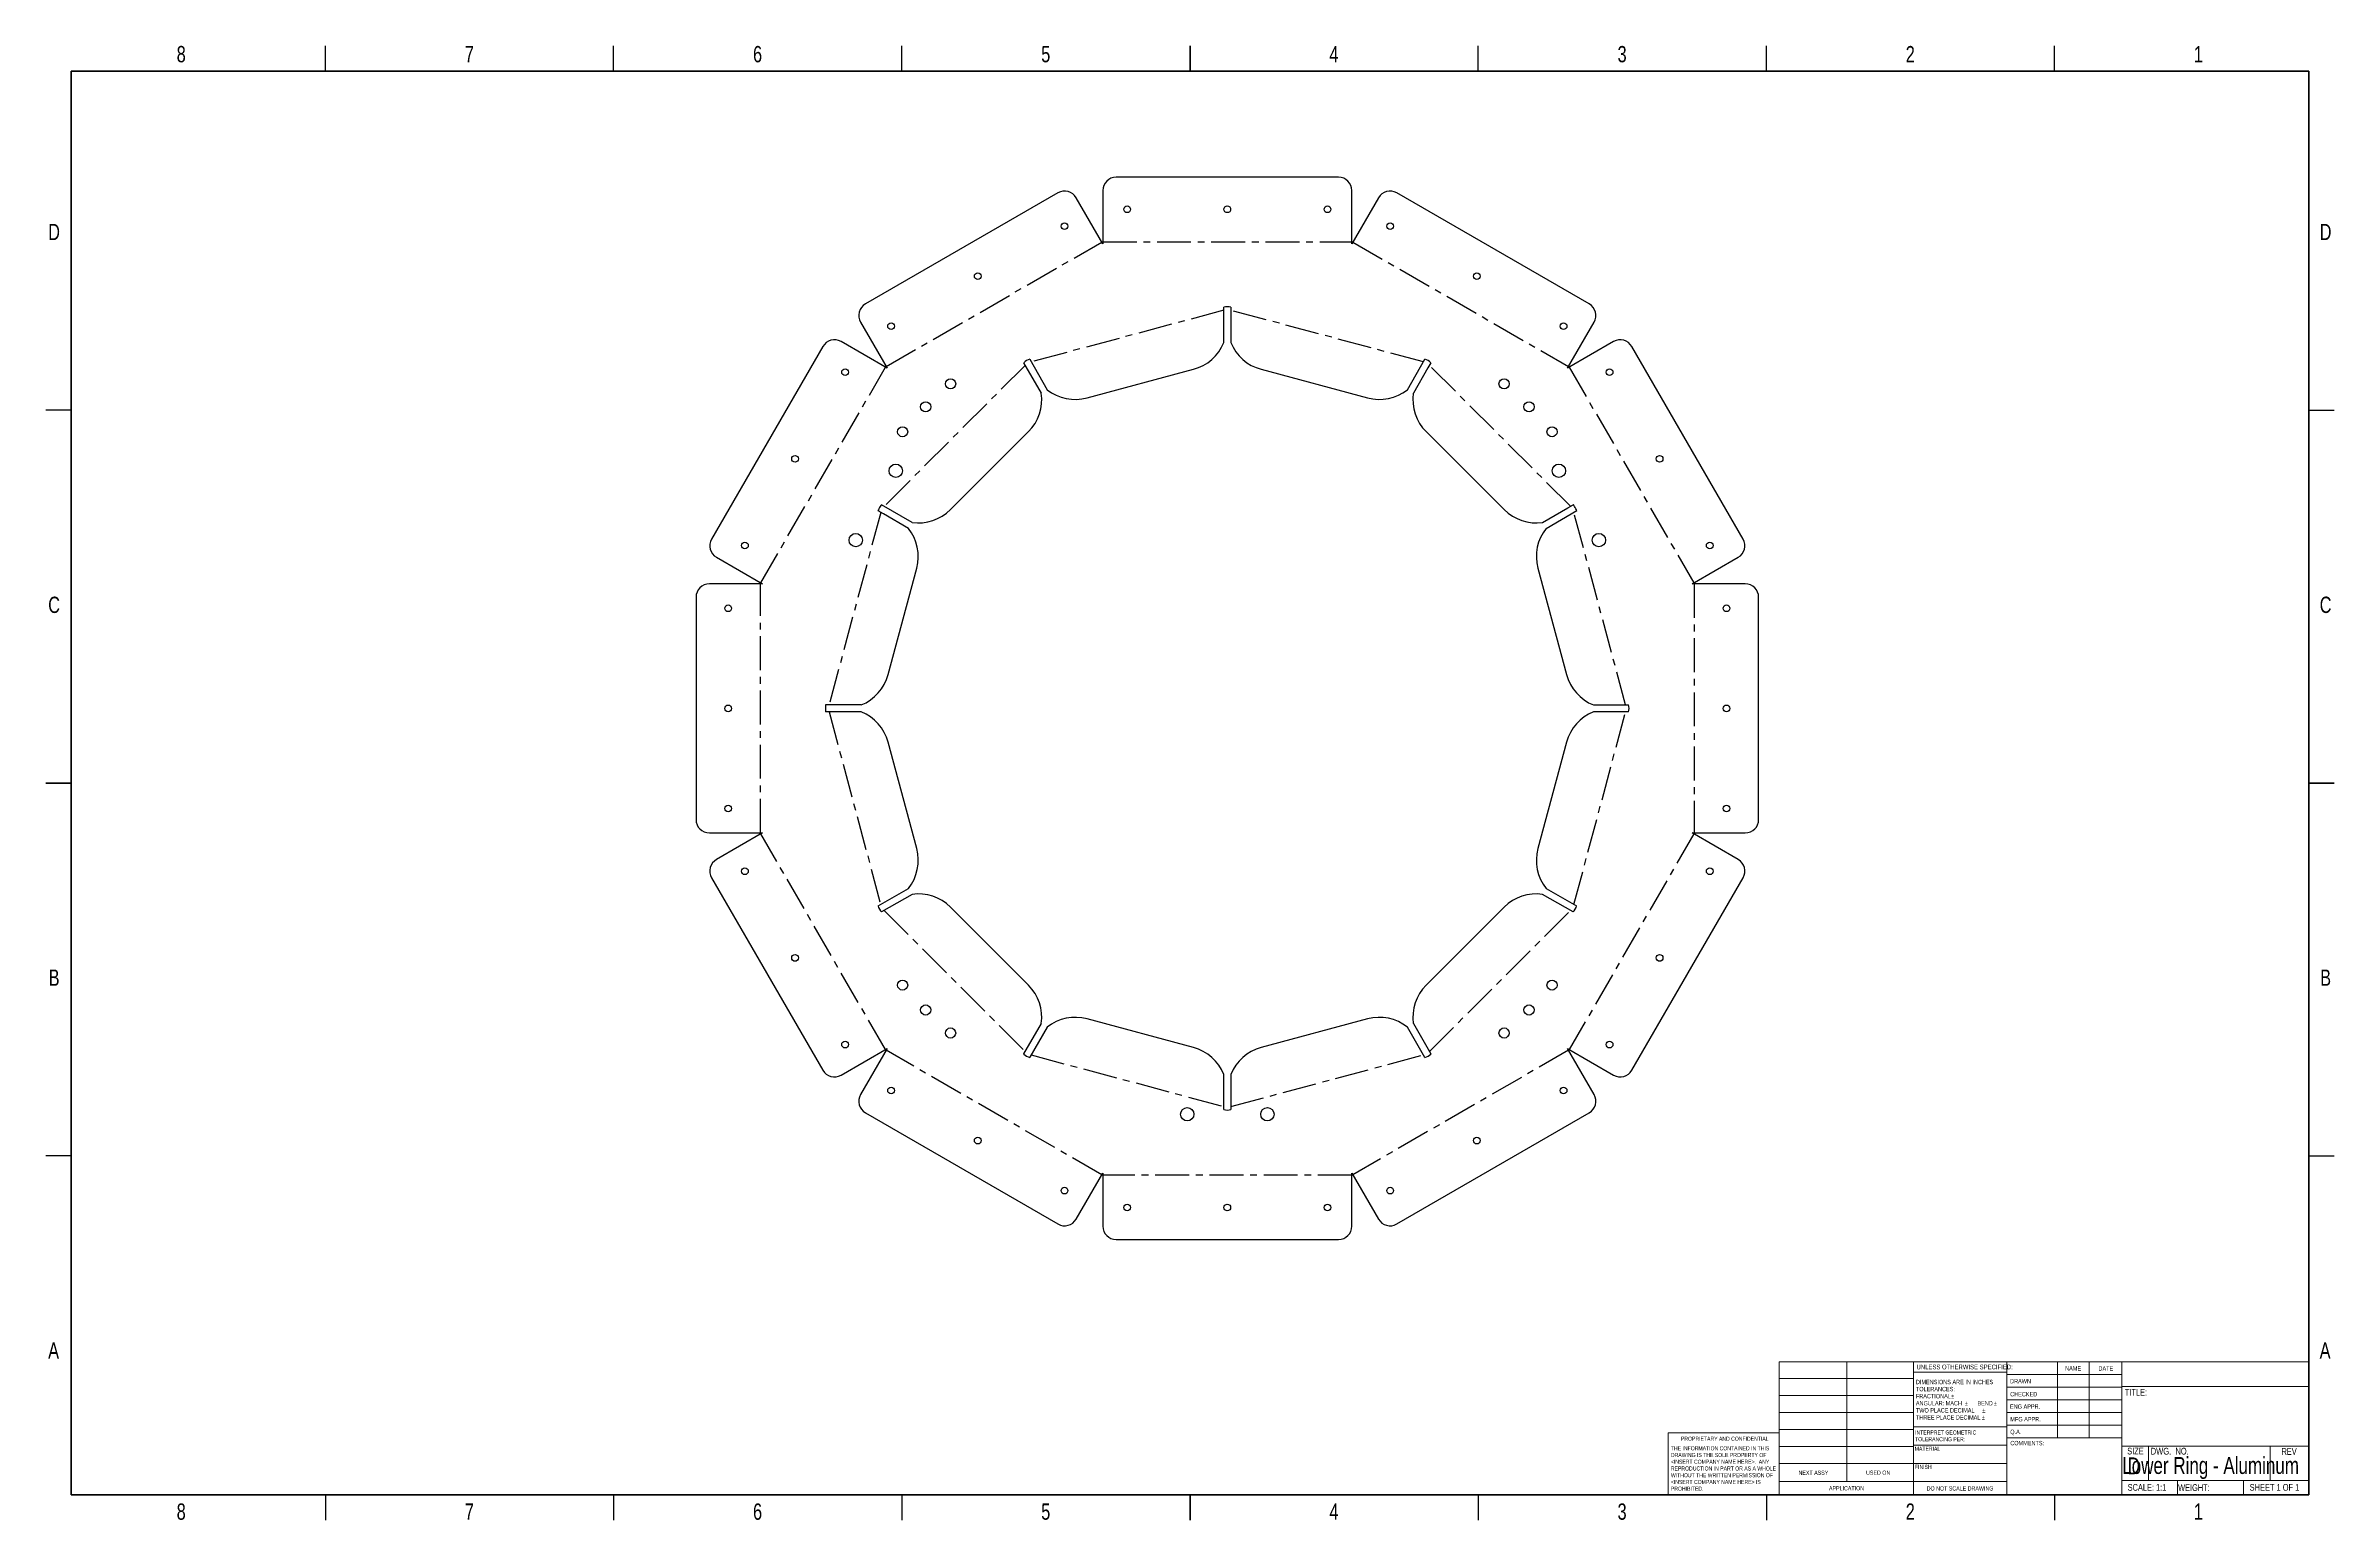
# Model space of a CAD drawing. Header units: millimetres. Extents: x 3 to 860, y 3 to 556.
import ezdxf

# ---------------------------------------------------------------- set-up
doc = ezdxf.new("R2010")
doc.units = ezdxf.units.MM
doc.linetypes.add('CENTERX2', pattern=[20.32, 12.7, -2.54, 2.54, -2.54])
doc.styles.add('SLDTEXTSTYLE0', font='TXT', dxfattribs={"width": 0.75})
doc.styles.add('SLDTEXTSTYLE1', font='TXT', dxfattribs={"width": 0.6875})
doc.styles.add('SLDTEXTSTYLE2', font='TXT', dxfattribs={"width": 0.694444})

# ---------------------------------------------------------------- blocks, each defined once
blk = doc.blocks.new('SW_NOTE_0')
at = {"color": 0, "linetype": 'Continuous', "lineweight": 0, "char_height": 1.524, "attachment_point": 1, "style": 'SLDTEXTSTYLE0'}
for s, insert in [('INTERPRET GEOMETRIC', (0, 1.96)), ('TOLERANCING PER:', (0, -0.56))]:
    blk.add_mtext(s, dxfattribs=dict(at, insert=insert))
blk = doc.blocks.new('SW_NOTE_1')
at = {"color": 0, "linetype": 'Continuous', "lineweight": 0, "char_height": 1.651, "attachment_point": 1, "style": 'SLDTEXTSTYLE0'}
for s, insert in [('DIMENSIONS ARE IN INCHES', (0, 2.13)), ('ANGULAR: MACH', (0, -5.82)), ('TOLERANCES:', (0, -0.52)), ('TWO PLACE DECIMAL', (0, -8.48)), ('FRACTIONAL', (0, -3.17)), ('%%p', (13.15, -3.17)), ('%%p', (18.37, -5.82)), ('BEND', (23.04, -5.82)), ('%%p', (29.16, -5.82)), ('THREE PLACE DECIMAL', (0, -11.13)), ('%%p', (24.73, -11.13)), ('%%p', (24.88, -8.48))]:
    blk.add_mtext(s, dxfattribs=dict(at, insert=insert))
blk = doc.blocks.new('SW_NOTE_2')
at = {"color": 0, "linetype": 'Continuous', "lineweight": 0, "char_height": 1.524, "attachment_point": 1, "style": 'SLDTEXTSTYLE0'}
for s, insert in [('THE INFORMATION CONTAINED IN THIS', (0, 1.96)), ('WITHOUT THE WRITTEN PERMISSION OF', (0, -8.13)), ('<INSERT COMPANY NAME HERE>.  ANY', (0, -3.08)), ('DRAWING IS THE SOLE PROPERTY OF', (0, -0.56)), ('REPRODUCTION IN PART OR AS A WHOLE', (0, -5.61)), ('<INSERT COMPANY NAME HERE> IS', (0, -10.66)), ('PROHIBITED.', (0, -13.18))]:
    blk.add_mtext(s, dxfattribs=dict(at, insert=insert))

msp = doc.modelspace()

# ---------------------------------------------------------------- linework, layer by layer
at = {"color": 7, "linetype": 'Continuous', "lineweight": 25}
for p, q in [((107.95, 546.1), (107.95, 555.62)), ((215.9, 546.1), (215.9, 555.62)), ((323.85, 546.1), (323.85, 555.62)), ((431.8, 555.62), (431.8, 546.1)), ((431.8, 546.1), (431.8, 555.62)), ((539.75, 546.1), (539.75, 555.62)), ((647.7, 546.1), (647.7, 555.62)), ((755.65, 546.1), (755.65, 555.62)), ((487.43, 506.39), (404.13, 506.39)), ((382.34, 500.55), (310.2, 458.9)), ((399.13, 481.47), (389.17, 498.72)), ((399.13, 501.39), (399.13, 481.47)), ((492.43, 481.47), (492.43, 501.39)), ((502.39, 498.72), (492.43, 481.47)), ((581.37, 458.9), (509.23, 500.55)), ((444.51, 457.59), (444.49, 457.68)), ((444.49, 457.59), (444.51, 457.59)), ((444.49, 444.48), (444.49, 457.59)), ((447.08, 457.68), (447.05, 457.59)), ((447.05, 457.59), (447.08, 457.59)), ((447.08, 457.59), (447.08, 444.48)), ((308.37, 452.07), (318.33, 434.82)), ((573.23, 434.82), (583.2, 452.07)), ((294.25, 442.95), (252.6, 370.81)), ((318.33, 434.82), (301.08, 444.78)), ((371.75, 438.19), (378.35, 426.76)), ((513.22, 426.76), (519.82, 438.19)), ((590.49, 444.78), (573.23, 434.82)), ((638.97, 370.81), (597.32, 442.95)), ((376.11, 425.46), (369.51, 436.89)), ((393.22, 423.73), (433.12, 434.42)), ((458.44, 434.42), (498.34, 423.73)), ((520.92, 434.93), (515.46, 425.46)), ((522.06, 436.89), (520.92, 434.93)), ((12.7, 419.1), (3.17, 419.1)), ((850.9, 419.1), (860.42, 419.1)), ((342.08, 381.86), (371.29, 411.07)), ((520.27, 411.07), (549.48, 381.86)), ((315.06, 381.72), (314.9, 381.44)), ((314.96, 381.4), (314.9, 381.44)), ((316.93, 380.27), (314.96, 381.4)), ((316.19, 383.68), (316.03, 383.4)), ((327.69, 377.04), (316.19, 383.68)), ((326.39, 374.8), (316.93, 380.27)), ((563.88, 377.04), (573.34, 382.51)), ((565.17, 374.8), (576.73, 381.48)), ((573.34, 382.51), (575.31, 383.64)), ((575.31, 383.64), (575.44, 383.72)), ((575.85, 383), (575.44, 383.72)), ((576.73, 381.48), (576.32, 382.19)), ((254.43, 363.98), (271.68, 354.02)), ((619.88, 354.02), (637.14, 363.98)), ((271.68, 354.02), (251.76, 354.02)), ((318.73, 320.03), (329.42, 359.93)), ((562.14, 359.93), (572.83, 320.03)), ((639.81, 354.02), (619.88, 354.02)), ((246.76, 349.02), (246.76, 265.72)), ((644.81, 265.72), (644.81, 349.02)), ((308.67, 308.66), (295.28, 308.66)), ((295.28, 308.66), (295.28, 306.07)), ((582.9, 308.66), (596.1, 308.66)), ((308.67, 306.07), (295.28, 306.07)), ((596.1, 306.07), (582.9, 306.07)), ((329.42, 254.81), (318.73, 294.71)), ((572.83, 294.71), (562.14, 254.81)), ((3.17, 279.4), (12.7, 279.4)), ((12.7, 279.4), (3.17, 279.4)), ((860.42, 279.4), (850.9, 279.4)), ((850.9, 279.4), (860.42, 279.4)), ((251.76, 260.72), (271.68, 260.72)), ((271.68, 260.72), (254.43, 250.75)), ((619.88, 260.72), (639.81, 260.72)), ((637.14, 250.75), (619.88, 260.72)), ((252.6, 243.92), (294.25, 171.78)), ((597.32, 171.78), (638.97, 243.92)), ((314.96, 233.33), (326.39, 239.93)), ((327.69, 237.69), (316.26, 231.09)), ((371.29, 203.67), (342.08, 232.88)), ((549.48, 232.88), (520.27, 203.67)), ((575.31, 231.09), (563.88, 237.69)), ((565.17, 239.93), (576.61, 233.33)), ((369.57, 177.95), (376.11, 189.27)), ((433.12, 180.31), (393.22, 191.01)), ((498.34, 191.01), (458.44, 180.31)), ((515.46, 189.27), (522.03, 177.89)), ((378.35, 187.97), (371.81, 176.65)), ((519.79, 176.6), (513.22, 187.97)), ((301.08, 169.95), (318.33, 179.92)), ((318.33, 179.92), (308.37, 162.66)), ((369.51, 177.84), (369.6, 177.93)), ((369.6, 177.93), (369.57, 177.95)), ((371.78, 176.67), (371.75, 176.54)), ((371.81, 176.65), (371.78, 176.67)), ((519.8, 176.6), (519.79, 176.6)), ((519.82, 176.54), (519.8, 176.6)), ((522.03, 177.89), (522.02, 177.88)), ((522.02, 177.88), (522.06, 177.84)), ((573.23, 179.92), (590.49, 169.95)), ((583.2, 162.66), (573.23, 179.92)), ((444.49, 157.05), (444.49, 170.25)), ((447.08, 170.25), (447.08, 157.05)), ((310.2, 155.83), (382.34, 114.18)), ((509.23, 114.18), (581.37, 155.83)), ((12.7, 139.7), (3.17, 139.7)), ((850.9, 139.7), (860.42, 139.7)), ((389.17, 116.01), (399.13, 133.26)), ((399.13, 133.26), (399.13, 113.34)), ((492.43, 133.26), (502.39, 116.01)), ((492.43, 113.34), (492.43, 133.26)), ((404.13, 108.34), (487.43, 108.34)), ((107.95, 12.7), (107.95, 3.17)), ((215.9, 12.7), (215.9, 3.17)), ((323.85, 12.7), (323.85, 3.17)), ((431.8, 3.17), (431.8, 12.7)), ((431.8, 12.7), (431.8, 3.17)), ((539.75, 12.7), (539.75, 3.17)), ((647.7, 12.7), (647.7, 3.17)), ((755.65, 12.7), (755.65, 3.17))]:
    msp.add_line(p, q, dxfattribs=at)
at = {"color": 7, "linetype": 'Continuous', "lineweight": 50}
for p, q in [((12.7, 12.7), (12.7, 546.1)), ((12.7, 546.1), (850.9, 546.1)), ((850.9, 546.1), (850.9, 12.7)), ((850.9, 12.7), (12.7, 12.7))]:
    msp.add_line(p, q, dxfattribs=at)
at = {"color": 7, "linetype": 'CENTERX2'}
for p, q in [((317.97, 435.45), (398.77, 482.1)), ((399.13, 482.2), (492.43, 482.2)), ((492.8, 482.1), (573.6, 435.45)), ((444.49, 456.54), (372.32, 437.2)), ((519.25, 437.2), (447.08, 456.54)), ((271.05, 354.38), (317.7, 435.18)), ((370.07, 435.91), (317.24, 383.08)), ((574.33, 383.08), (521.49, 435.91)), ((573.87, 435.18), (620.52, 354.38)), ((315.94, 380.83), (296.61, 308.66)), ((594.96, 308.66), (575.62, 380.83)), ((270.95, 260.72), (270.95, 354.02)), ((620.62, 354.02), (620.62, 260.72)), ((296.61, 306.07), (315.94, 233.9)), ((575.62, 233.9), (594.96, 306.07)), ((317.7, 179.55), (271.05, 260.35)), ((620.52, 260.35), (573.87, 179.55)), ((317.24, 231.66), (370.07, 178.82)), ((521.49, 178.82), (574.33, 231.66)), ((398.77, 132.63), (317.97, 179.28)), ((372.32, 177.53), (444.49, 158.19)), ((447.08, 158.19), (519.25, 177.53)), ((573.6, 179.28), (492.8, 132.63)), ((492.43, 132.53), (399.13, 132.53))]:
    msp.add_line(p, q, dxfattribs=at)
at = {"color": 7, "linetype": 'Continuous', "lineweight": 18}
for p, q in [((652.55, 62.59), (850.9, 62.59)), ((652.55, 12.7), (652.55, 62.59)), ((677.9, 62.59), (677.9, 17.69)), ((702.77, 12.7), (702.77, 62.59)), ((737.75, 62.59), (737.75, 12.7)), ((756.76, 62.59), (756.76, 34.02)), ((768.66, 62.59), (768.66, 34.02)), ((780.83, 62.59), (780.83, 12.7)), ((652.55, 56.24), (702.77, 56.24)), ((737.75, 58.67), (702.77, 58.67)), ((737.75, 57.83), (780.83, 57.83)), ((737.75, 53.07), (780.83, 53.07)), ((780.83, 53.27), (850.9, 53.27)), ((652.55, 49.89), (702.77, 49.89)), ((652.55, 43.54), (702.77, 43.54)), ((737.75, 48.31), (780.83, 48.31)), ((780.83, 43.54), (737.75, 43.54)), ((610.97, 12.7), (610.97, 35.92)), ((652.55, 35.92), (610.97, 35.92)), ((652.55, 37.19), (702.77, 37.19)), ((702.77, 38.19), (737.86, 38.19)), ((780.83, 38.78), (737.75, 38.78)), ((652.55, 30.84), (702.77, 30.84)), ((702.77, 31.34), (737.86, 31.34)), ((780.83, 34.02), (737.86, 34.02)), ((780.83, 30.98), (850.9, 30.98)), ((790.88, 30.98), (790.88, 18.11)), ((836.37, 30.98), (836.37, 18.11)), ((652.55, 24.49), (702.77, 24.49)), ((652.55, 17.69), (737.75, 17.69)), ((702.77, 24.48), (737.75, 24.48)), ((780.83, 18.11), (850.9, 18.11)), ((801.74, 18.11), (801.74, 12.7)), ((826.42, 18.11), (826.42, 12.7))]:
    msp.add_line(p, q, dxfattribs=at)
at = {"color": 7, "linetype": 'Continuous', "lineweight": 25}
for centre, radius in [((384.76, 488.06), 1.25), ((408.28, 494.37), 1.25), ((445.78, 494.37), 1.25), ((483.28, 494.37), 1.25), ((506.81, 488.06), 1.25), ((352.28, 469.31), 1.25), ((539.28, 469.31), 1.25), ((319.81, 450.56), 1.25), ((571.76, 450.56), 1.25), ((302.59, 433.34), 1.25), ((342.12, 428.99), 1.9), ((549.45, 428.99), 1.9), ((588.98, 433.34), 1.25), ((332.78, 420.37), 1.9), ((558.79, 420.37), 1.9), ((324.15, 411.03), 1.9), ((567.41, 411.03), 1.9), ((283.84, 400.87), 1.25), ((321.58, 396.39), 2.5), ((569.98, 396.39), 2.5), ((607.73, 400.87), 1.25), ((265.09, 368.39), 1.25), ((306.58, 370.41), 2.5), ((584.98, 370.41), 2.5), ((626.48, 368.39), 1.25), ((258.78, 344.87), 1.25), ((632.78, 344.87), 1.25), ((258.78, 307.37), 1.25), ((632.78, 307.37), 1.25), ((258.78, 269.87), 1.25), ((632.78, 269.87), 1.25), ((265.09, 246.34), 1.25), ((626.48, 246.34), 1.25), ((283.84, 213.87), 1.25), ((607.73, 213.87), 1.25), ((324.15, 203.7), 1.9), ((567.41, 203.7), 1.9), ((332.78, 194.36), 1.9), ((558.79, 194.36), 1.9), ((302.59, 181.39), 1.25), ((342.12, 185.74), 1.9), ((549.45, 185.74), 1.9), ((588.98, 181.39), 1.25), ((319.81, 164.17), 1.25), ((571.76, 164.17), 1.25), ((430.78, 155.29), 2.5), ((460.78, 155.29), 2.5), ((352.28, 145.42), 1.25), ((539.28, 145.42), 1.25), ((384.76, 126.67), 1.25), ((408.28, 120.37), 1.25), ((445.78, 120.37), 1.25), ((483.28, 120.37), 1.25), ((506.81, 126.67), 1.25)]:
    msp.add_circle(centre, radius, dxfattribs=at)
for centre, radius, start, end in [((404.13, 501.39), 5, 90, 180), ((487.43, 501.39), 5, 0, 90), ((384.84, 496.22), 5, 30, 120), ((506.73, 496.22), 5, 60, 150), ((312.7, 454.57), 5, 120, 210), ((445.78, 452.85), 5, 75, 105), ((578.87, 454.57), 5, 330, 60), ((298.58, 440.45), 5, 60, 150), ((373.04, 433.36), 5, 105, 135), ((428.72, 450.84), 17, 285, 338.04028), ((462.84, 450.84), 17, 201.95972, 255), ((518.52, 433.36), 5, 45, 75), ((592.99, 440.45), 5, 30, 120), ((359.27, 423.09), 17, 315, 8.04028), ((388.82, 440.15), 17, 231.95972, 285), ((502.74, 440.15), 17, 255, 308.04028), ((532.29, 423.09), 17, 171.95972, 225), ((319.79, 380.11), 5, 138.81216, 161.18784), ((330.06, 393.88), 17, 261.95972, 315), ((561.5, 393.88), 17, 225, 278.04028), ((571.78, 380.11), 5, 24.62195, 35.37805), ((256.93, 368.31), 5, 150, 240), ((313, 364.33), 17, 345, 38.04028), ((578.56, 364.33), 17, 141.95972, 195), ((634.64, 368.31), 5, 300, 30), ((251.76, 349.02), 5, 90, 180), ((639.81, 349.02), 5, 0, 90), ((302.31, 324.43), 17, 291.95972, 345), ((589.25, 324.43), 17, 195, 248.04028), ((591.27, 307.37), 5, 345, 15), ((302.31, 290.31), 17, 15, 68.04028), ((589.25, 290.31), 17, 111.95972, 165), ((251.76, 265.72), 5, 180, 270), ((639.81, 265.72), 5, 270, 0), ((256.93, 246.42), 5, 120, 210), ((313, 250.41), 17, 321.95972, 15), ((578.56, 250.41), 17, 165, 218.04028), ((634.64, 246.42), 5, 330, 60), ((319.79, 234.62), 5, 195, 225), ((330.06, 220.86), 17, 45, 98.04028), ((561.5, 220.86), 17, 81.95972, 135), ((571.78, 234.62), 5, 315, 345), ((359.27, 191.65), 17, 351.95972, 45), ((532.29, 191.65), 17, 135, 188.04028), ((388.82, 174.59), 17, 75, 128.04028), ((502.74, 174.59), 17, 51.95972, 105), ((428.72, 163.89), 17, 21.95972, 75), ((462.84, 163.89), 17, 105, 158.04028), ((298.58, 174.28), 5, 210, 300), ((373.04, 181.37), 5, 225, 255), ((518.52, 181.37), 5, 285, 315), ((592.99, 174.28), 5, 240, 330), ((312.7, 160.16), 5, 150, 240), ((445.78, 161.88), 5, 255, 285), ((578.87, 160.16), 5, 300, 30), ((384.84, 118.51), 5, 240, 330), ((404.13, 113.34), 5, 180, 270), ((487.43, 113.34), 5, 270, 0), ((506.73, 118.51), 5, 210, 300)]:
    msp.add_arc(centre, radius, start, end, dxfattribs=at)

# ---------------------------------------------------------------- block references
at = {"color": 7, "linetype": 'Continuous', "lineweight": 0}
for name, p in [('SW_NOTE_1', (703.72, 53.67)), ('SW_NOTE_0', (703.41, 34.86)), ('SW_NOTE_2', (611.95, 28.94))]:
    msp.add_blockref(name, p, dxfattribs=at)

# ---------------------------------------------------------------- texts
for s, insert, char_height, attachment_point, style in [('8', (53.91, 555.56), 6.1, 2, 'SLDTEXTSTYLE0'), ('7', (161.86, 555.56), 6.1, 2, 'SLDTEXTSTYLE0'), ('6', (269.81, 555.56), 6.1, 2, 'SLDTEXTSTYLE0'), ('5', (377.76, 555.56), 6.1, 2, 'SLDTEXTSTYLE0'), ('4', (485.71, 555.56), 6.1, 2, 'SLDTEXTSTYLE0'), ('3', (593.66, 555.56), 6.1, 2, 'SLDTEXTSTYLE0'), ('2', (701.61, 555.56), 6.1, 2, 'SLDTEXTSTYLE0'), ('1', (809.56, 555.56), 6.1, 2, 'SLDTEXTSTYLE0'), ('D', (6.28, 488.93), 6.1, 2, 'SLDTEXTSTYLE0'), ('D', (857.18, 488.93), 6.1, 2, 'SLDTEXTSTYLE0'), ('C', (6.29, 349.23), 6.1, 2, 'SLDTEXTSTYLE0'), ('C', (857.19, 349.23), 6.1, 2, 'SLDTEXTSTYLE0'), ('B', (6.3, 209.53), 6.1, 2, 'SLDTEXTSTYLE0'), ('B', (857.2, 209.53), 6.1, 2, 'SLDTEXTSTYLE0'), ('A', (6.11, 69.83), 6.1, 2, 'SLDTEXTSTYLE0'), ('A', (857.01, 69.83), 6.1, 2, 'SLDTEXTSTYLE0'), ('UNLESS OTHERWISE SPECIFIED:', (703.96, 61.5), 1.778, 1, 'SLDTEXTSTYLE0'), ('NAME', (759.62, 60.92), 1.651, 1, 'SLDTEXTSTYLE0'), ('DATE', (772.11, 60.88), 1.651, 1, 'SLDTEXTSTYLE0'), ('DRAWN', (739, 56.12), 1.651, 1, 'SLDTEXTSTYLE0'), ('TITLE:', (781.99, 52.39), 2.54, 1, 'SLDTEXTSTYLE0'), ('ENG APPR.', (738.98, 46.6), 1.651, 1, 'SLDTEXTSTYLE0'), ('CHECKED', (739.05, 51.24), 1.651, 1, 'SLDTEXTSTYLE0'), ('PROPRIETARY AND CONFIDENTIAL', (615.73, 34.48), 1.524, 1, 'SLDTEXTSTYLE0'), ('Q.A.', (739.06, 37.12), 1.651, 1, 'SLDTEXTSTYLE0'), ('MFG APPR.', (739.1, 41.85), 1.651, 1, 'SLDTEXTSTYLE0'), ('MATERIAL', (703.28, 30.75), 1.524, 1, 'SLDTEXTSTYLE0'), ('COMMENTS:', (739.08, 32.91), 1.651, 1, 'SLDTEXTSTYLE0'), ('Lower Ring - Aluminum', (814.12, 26.87), 6.35, 2, 'SLDTEXTSTYLE0'), ('SIZE', (782.88, 30.36), 2.54, 1, 'SLDTEXTSTYLE0'), ('D', (783.08, 26.72), 6.35, 1, 'SLDTEXTSTYLE0'), ('DWG.  NO.', (791.68, 30.32), 2.54, 1, 'SLDTEXTSTYLE2'), ('REV', (840.68, 30.22), 2.54, 1, 'SLDTEXTSTYLE0'), ('NEXT ASSY', (659.74, 21.77), 1.587, 1, 'SLDTEXTSTYLE0'), ('USED ON', (685.05, 21.8), 1.587, 1, 'SLDTEXTSTYLE0'), ('FINISH', (703.35, 23.94), 1.524, 1, 'SLDTEXTSTYLE0'), ('8', (53.91, 9.46), 6.1, 2, 'SLDTEXTSTYLE0'), ('7', (161.86, 9.46), 6.1, 2, 'SLDTEXTSTYLE0'), ('6', (269.81, 9.46), 6.1, 2, 'SLDTEXTSTYLE0'), ('5', (377.76, 9.46), 6.1, 2, 'SLDTEXTSTYLE0'), ('4', (485.71, 9.46), 6.1, 2, 'SLDTEXTSTYLE0'), ('3', (593.66, 9.46), 6.1, 2, 'SLDTEXTSTYLE0'), ('APPLICATION', (671.15, 15.95), 1.5875, 1, 'SLDTEXTSTYLE0'), ('2', (701.61, 9.46), 6.1, 2, 'SLDTEXTSTYLE0'), ('DO NOT SCALE DRAWING', (720.25, 15.89), 1.5875, 2, 'SLDTEXTSTYLE0'), ('SCALE: 1:1', (783.05, 16.76), 2.54, 1, 'SLDTEXTSTYLE0'), ('WEIGHT:', (801.94, 16.68), 2.54, 1, 'SLDTEXTSTYLE0'), ('1', (809.56, 9.46), 6.1, 2, 'SLDTEXTSTYLE0'), ('SHEET 1 OF 1', (828.73, 16.77), 2.54, 1, 'SLDTEXTSTYLE1')]:
    msp.add_mtext(s, dxfattribs=dict(at, insert=insert, char_height=char_height, attachment_point=attachment_point, style=style))

doc.saveas('drawing.dxf')
